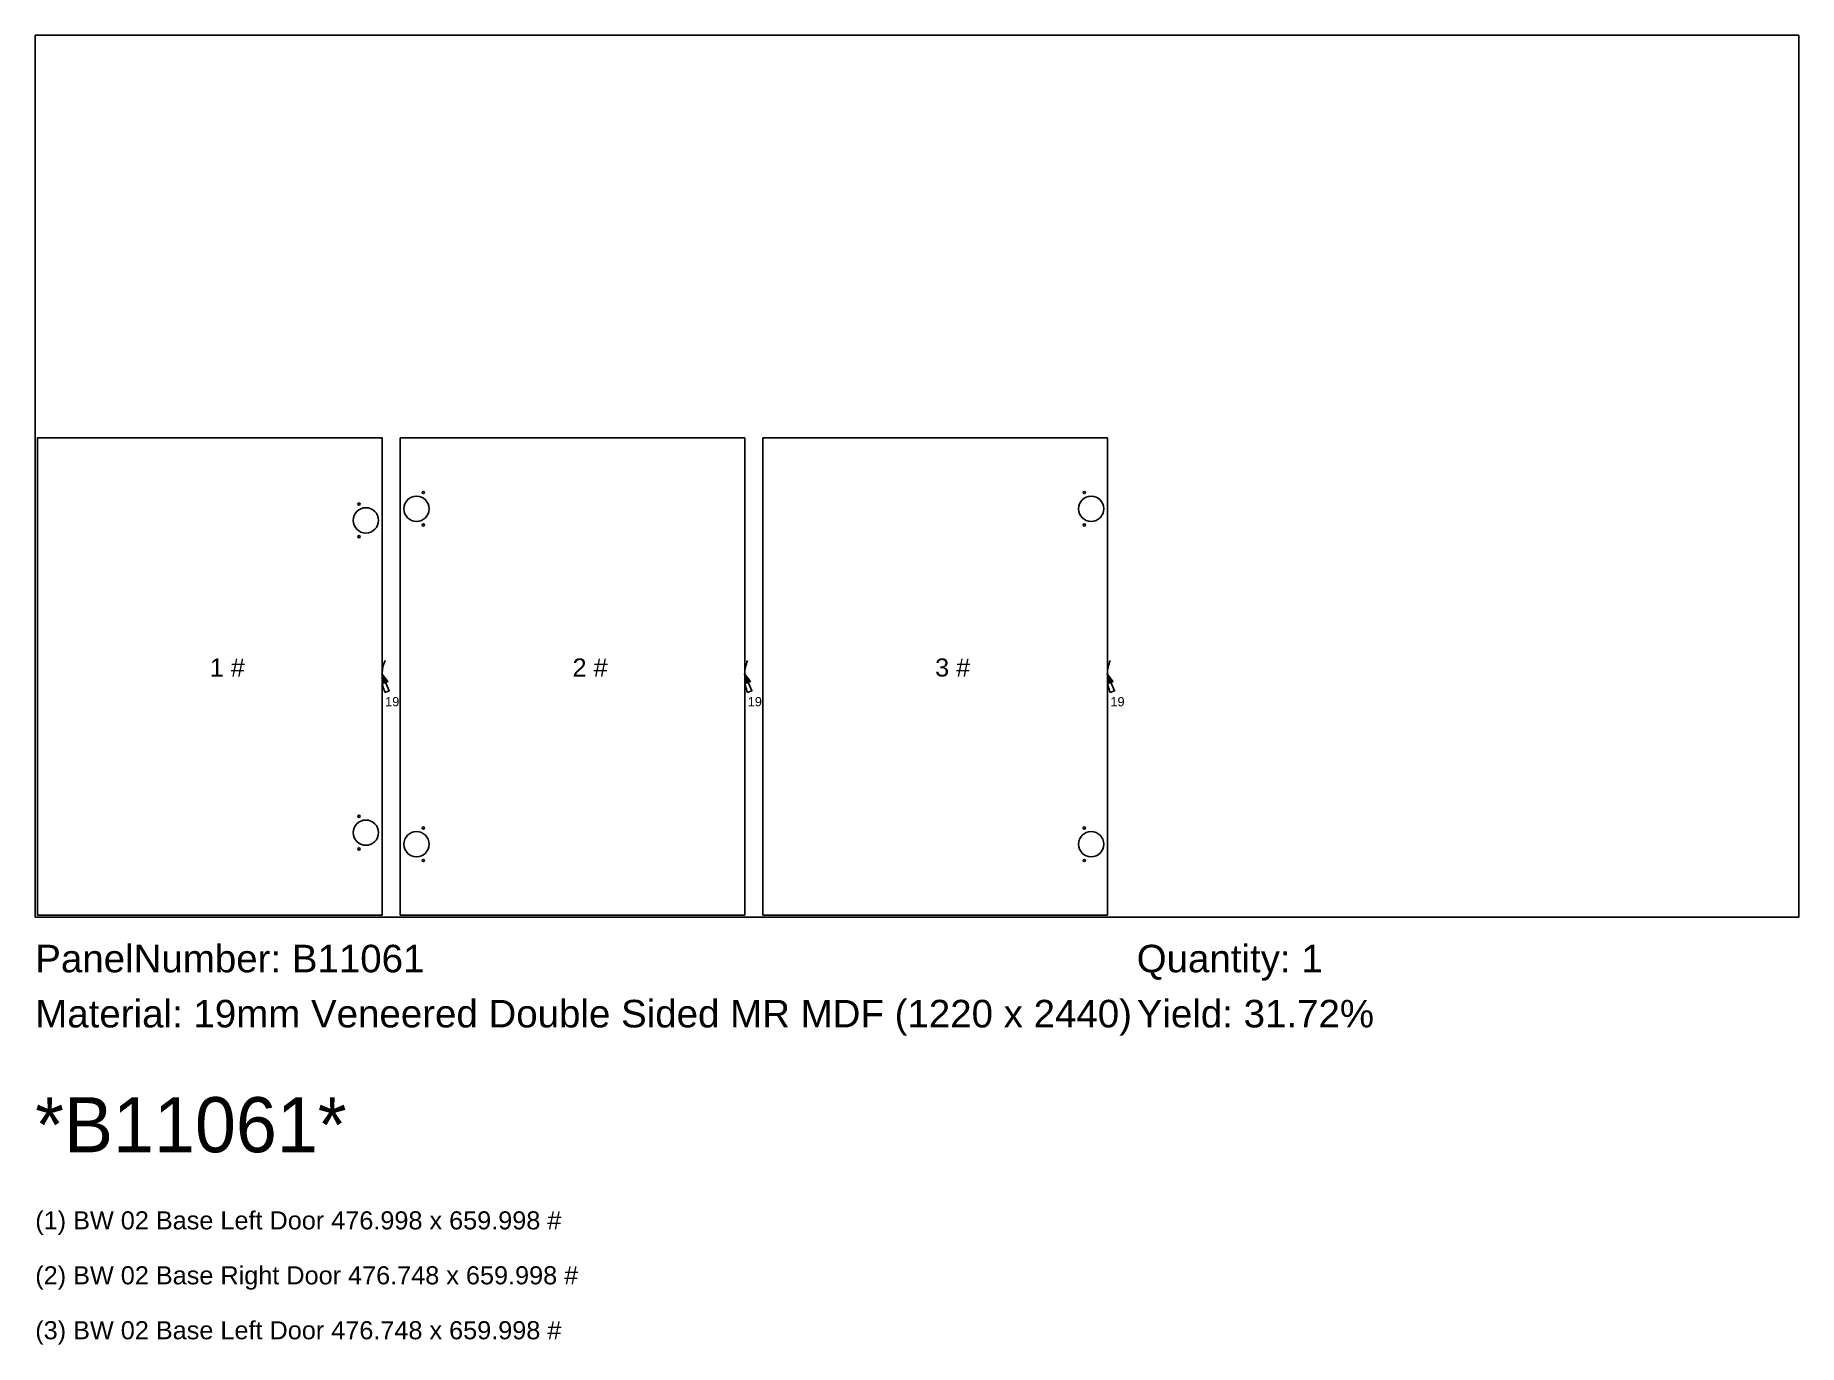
# Model space of a CAD drawing. Header units: inches. Extents: x -5 to 121280, y -1351 to 1225.
# Drawn here: x 118840 to 121280, y -591 to 1220 of the extents above; entities that cross this region are included whole.
import ezdxf

# ---------------------------------------------------------------- set-up
doc = ezdxf.new("R2010")
doc.units = ezdxf.units.IN
doc.header["$MEASUREMENT"] = 0
for name, color, linetype in [('BORDER_Z19P0RT1015', 7, 'Continuous'), ('NESTBORDER_Z19P0', 7, 'Continuous'), ('NESTTEXT', 1, 'Continuous'), ('PLINEDIRECTION', 6, 'Continuous'), ('VBORE_Z2P0', 3, 'Continuous')]:
    doc.layers.add(name, color=color, linetype=linetype)
doc.styles.add('BARCODE', font='3of9.TTF', dxfattribs={"height": 3})
doc.styles.get("Standard").update_dxf_attribs({"font": 'arial.ttf'})

msp = doc.modelspace()

# ---------------------------------------------------------------- texts
at = {"layer": 'NESTTEXT', "color": 1}
for s, height, p in [('1 #', 25, (119081.5, 333)), ('2 #', 25, (119583.4, 333)), ('3 #', 25, (120085.1, 333)), ('PanelNumber: B11061', 38.1, (118840, -76.2)), ('Quantity: 1', 38.1, (120364, -76.2)), ('Material: 19mm Veneered Double Sided MR MDF (1220 x 2440)', 38.1, (118840, -152.4)), ('Yield: 31.72%', 38.1, (120364, -152.4)), ('(1) BW 02 Base Left Door 476.998 x 659.998 #', 25, (118840, -431.8)), ('(2) BW 02 Base Right Door 476.748 x 659.998 #', 25, (118840, -507.8)), ('(3) BW 02 Base Left Door 476.748 x 659.998 #', 25, (118840, -583.8))]:
    msp.add_text(s, height=height, dxfattribs=at).set_placement(p)
at = {"layer": 'NESTTEXT', "color": 1, "style": 'BARCODE'}
msp.add_text('*B11061*', height=76.2, dxfattribs=at).set_placement((118840, -325.1))
at = {"layer": 'PLINEDIRECTION', "color": 6}
for p in [(119324, 291.8), (119825.7, 291.8), (120327.5, 291.8)]:
    msp.add_text('19', height=12.7, dxfattribs=at).set_placement(p)

# ---------------------------------------------------------------- linework, layer by layer
at = {"layer": 'BORDER_Z19P0RT1015', "color": 2}
for points in [[(119324, 310.8, -0.103855), (119320, 329.8), (119320, 663), (118843, 663), (118843, 3), (119320, 3), (119320, 336.2, -0.103855), (119324, 355.2)], [(119825.7, 310.8, -0.103855), (119821.7, 329.8), (119821.7, 663), (119345, 663), (119345, 3), (119821.7, 3), (119821.7, 336.2, -0.103855), (119825.7, 355.2)], [(120327.5, 310.8, -0.103855), (120323.5, 329.8), (120323.5, 663), (119846.7, 663), (119846.7, 3), (120323.5, 3), (120323.5, 336.2, -0.103855), (120327.5, 355.2)]]:
    msp.add_lwpolyline(points, format="xyb", dxfattribs=at)
at = {"layer": 'NESTBORDER_Z19P0', "color": 2}
msp.add_lwpolyline([(118840, 0), (118840, 1220), (121280, 1220), (121280, 0)], close=True, dxfattribs=at)
at = {"layer": 'PLINEDIRECTION', "color": 6}
for points in [[(119324, 310.8), (119329.8, 313.3), (119319.6, 336.6), (119321.8, 323.7), (119327.6, 326.2), (119319.6, 336.6), (119323.3, 324.3), (119326.2, 325.6), (119319.6, 336.6)], [(119825.7, 310.8), (119831.6, 313.3), (119821.3, 336.6), (119823.5, 323.7), (119829.4, 326.2), (119821.3, 336.6), (119825, 324.3), (119827.9, 325.6), (119821.3, 336.6)], [(120327.5, 310.8), (120333.3, 313.3), (120323.1, 336.6), (120325.3, 323.7), (120331.1, 326.2), (120323.1, 336.6), (120326.7, 324.3), (120329.7, 325.6), (120323.1, 336.6)]]:
    msp.add_lwpolyline(points, dxfattribs=at)
at = {"layer": 'VBORE_Z2P0', "color": 3}
for centre, radius in [((119377, 587.5), 1.5), ((120291.5, 587.5), 1.5), ((119297.5, 549), 17.5), ((119288, 571.5), 1.5), ((119367.5, 565), 17.5), ((120301, 565), 17.5), ((119377, 542.5), 1.5), ((120291.5, 542.5), 1.5), ((119288, 526.5), 1.5), ((119297.5, 117), 17.5), ((119288, 139.5), 1.5), ((119377, 123.5), 1.5), ((120291.5, 123.5), 1.5), ((119367.5, 101), 17.5), ((120301, 101), 17.5), ((119288, 94.5), 1.5), ((119377, 78.5), 1.5), ((120291.5, 78.5), 1.5)]:
    msp.add_circle(centre, radius, dxfattribs=at)

msp.set_redraw_order([(e.dxf.handle, doc.entitydb.next_handle()) for e in msp.query("TEXT MTEXT ATTDEF DIMENSION ARC_DIMENSION")])  # texts and dimensions are drawn at this point

doc.saveas('drawing.dxf')
